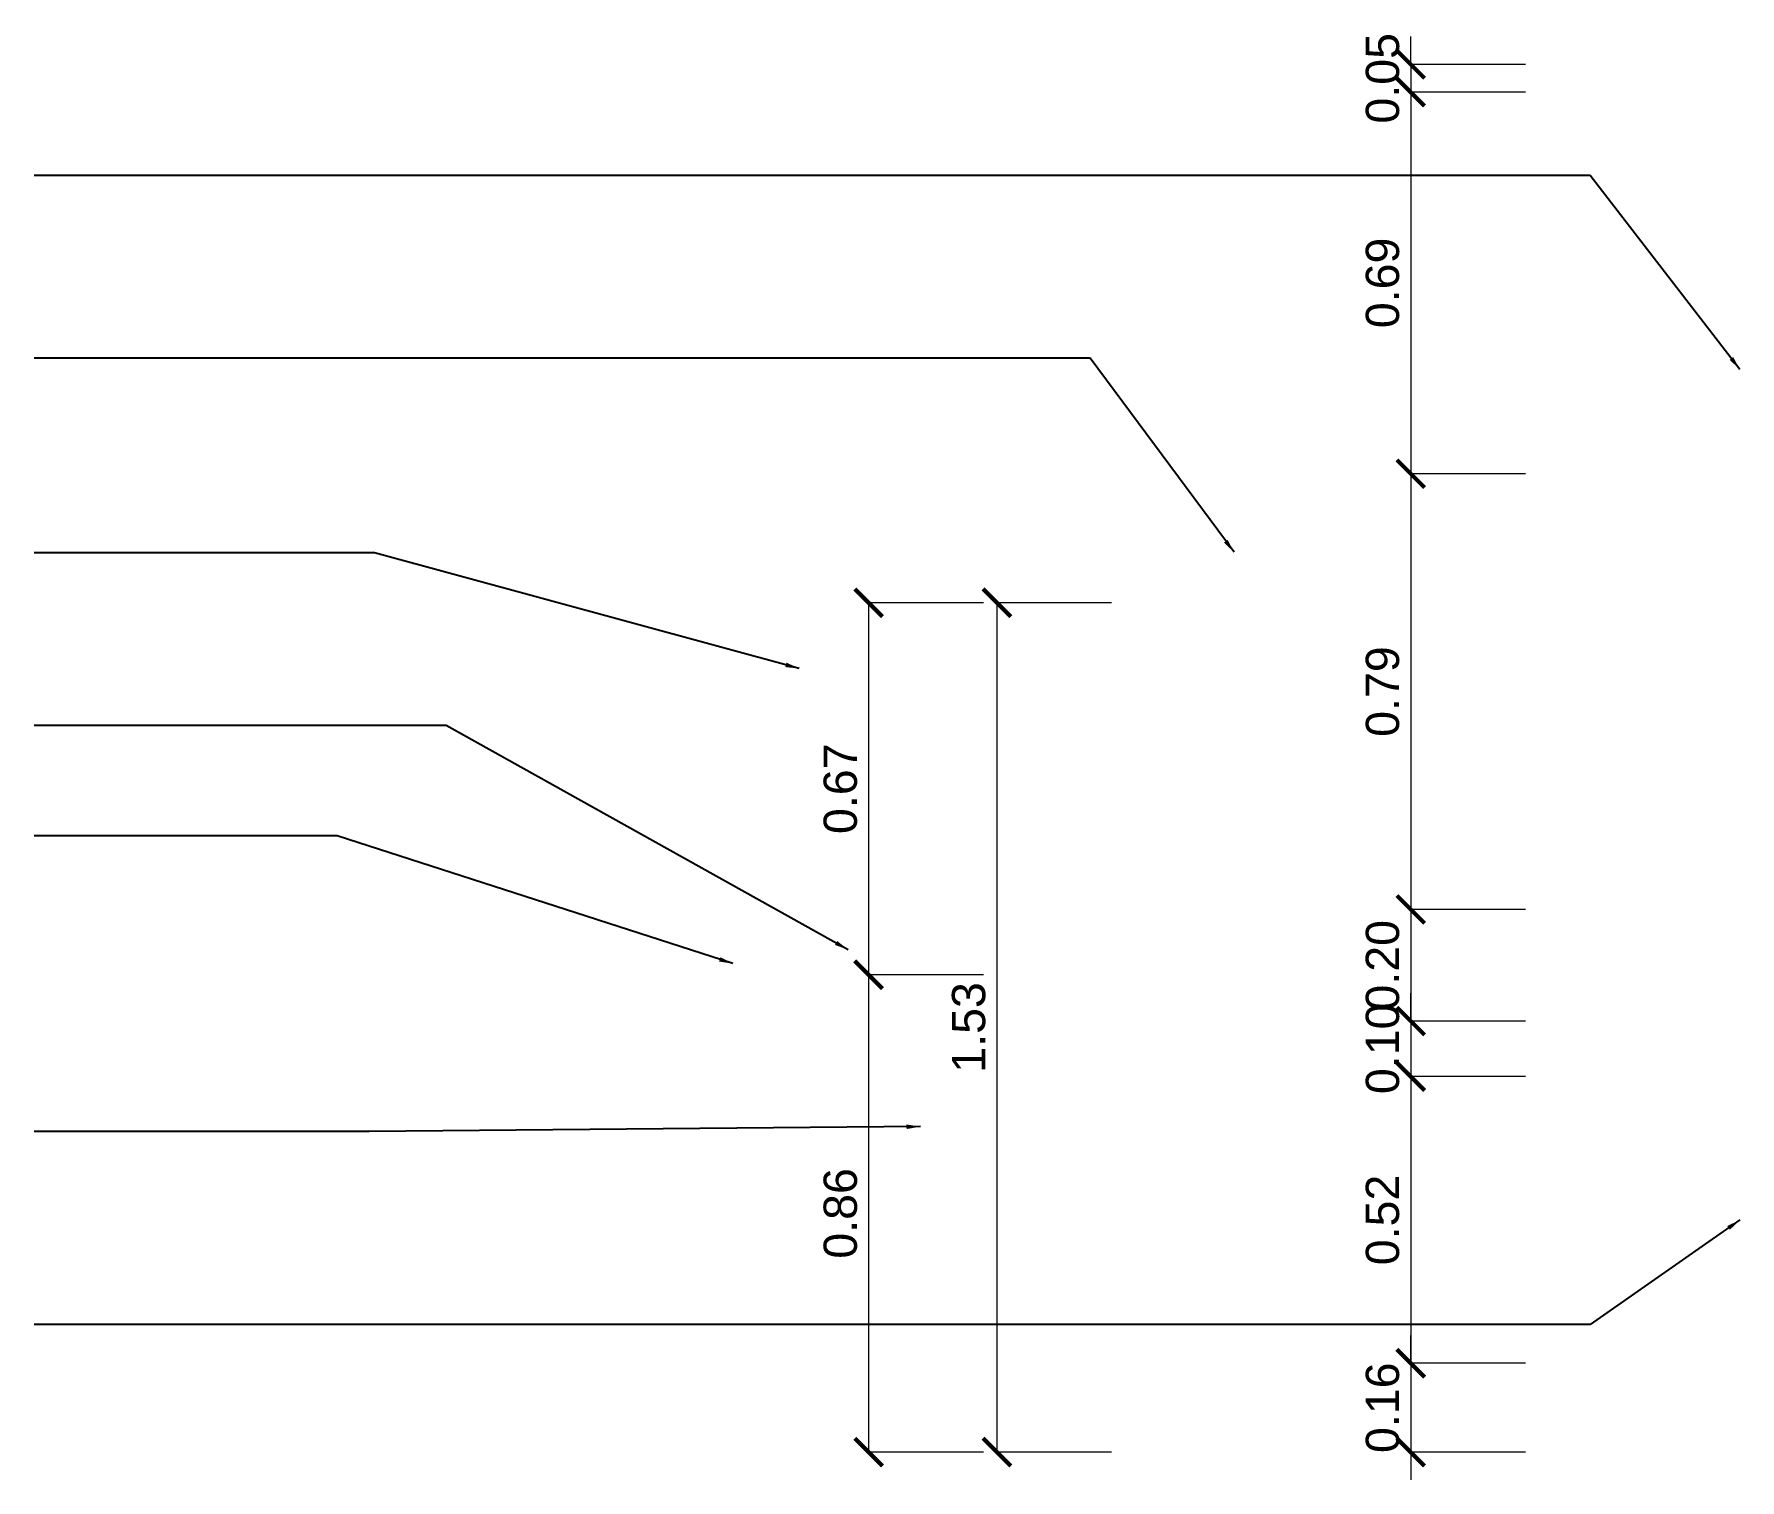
# Model space of a CAD drawing. Header units: metres. Extents: x 197.9 to 264.6, y -20.1 to 17.4.
# Drawn here: x 216.128 to 219.202, y -10.127 to -7.522 of the extents above; entities that cross this region are included whole.
import ezdxf

# ---------------------------------------------------------------- set-up
doc = ezdxf.new("R2010")
doc.units = ezdxf.units.M
doc.header["$LTSCALE"] = 10
doc.layers.add('A-COTAS', color=1, linetype='Continuous', lineweight=5)
doc.layers.add('A_Llamadas', color=1, linetype='Continuous')
doc.styles.get("Standard").update_dxf_attribs({"font": 'arial.ttf'})
doc.dimstyles.new('A2 1-1 m', dxfattribs={"dimtxt": 1, "dimasz": 1, "dimexe": 0, "dimexo": 0, "dimgap": 0.5, "dimtad": 1, "dimzin": 1, "dimdsep": 46, "dimtxsty": 'Standard', "dimblk": 'ARCHTICK', "dimcen": 1, "dimclrd": 256, "dimclre": 8, "dimclrt": 2, "dimazin": 2, "dimtfac": 1, "dimtix": 1, "dimtmove": 2, "dimatfit": 3, "dimfxl": 2.83, "dimtolj": 1, "dimtzin": 0, "dimlwd": -1, "dimlwe": 5, "dimarcsym": 0})

msp = doc.modelspace()

# ---------------------------------------------------------------- blocks, each defined once
blk = doc.blocks.new('_ArchTick')
at = {"color": 0, "linetype": 'ByBlock', "const_width": 0.15}
blk.add_lwpolyline([(-0.5, -0.5), (0.5, 0.5)], dxfattribs=at)
blk = doc.blocks.new('*D63')
at = {"layer": 'A-COTAS', "color": 8, "lineweight": 5, "transparency": 16777216}
for p, q in [((217.8384, -9.2167), (217.6317, -9.2167)), ((217.8384, -10.0768), (217.6317, -10.0768))]:
    blk.add_line(p, q, dxfattribs=at)
at = {"layer": 'A-COTAS', "transparency": 16777216}
blk.add_line((217.6317, -9.2167), (217.6317, -10.0768), dxfattribs=at)
at = {"layer": 'Defpoints', "color": 0, "transparency": 16777216}
for p in [(217.8384, -9.2167), (217.6317, -10.0768), (217.8384, -10.0768)]:
    blk.add_point(p, dxfattribs=at)
at = {"layer": 'A-COTAS', "transparency": 16777216, "xscale": 0.05, "yscale": 0.05, "zscale": 0.05}
for p, rotation in [((217.6317, -9.2167), 90), ((217.6317, -10.0768), 270)]:
    blk.add_blockref('_ArchTick', p, dxfattribs=dict(at, rotation=rotation))
at = {"layer": 'A-COTAS', "color": 2, "transparency": 16777216, "insert": (217.581, -9.6467), "char_height": 0.06, "attachment_point": 5, "rotation": 90}
blk.add_mtext('\\A1;0.86', dxfattribs=at)
blk = doc.blocks.new('*D64')
at = {"layer": 'A-COTAS', "color": 8, "lineweight": 5, "transparency": 16777216}
for p, q in [((217.8384, -8.5467), (217.6317, -8.5467)), ((217.8384, -9.2167), (217.6317, -9.2167))]:
    blk.add_line(p, q, dxfattribs=at)
at = {"layer": 'A-COTAS', "transparency": 16777216}
blk.add_line((217.6317, -8.5467), (217.6317, -9.2167), dxfattribs=at)
at = {"layer": 'Defpoints', "color": 0, "transparency": 16777216}
for p in [(217.8384, -8.5467), (217.6317, -9.2167), (217.8384, -9.2167)]:
    blk.add_point(p, dxfattribs=at)
at = {"layer": 'A-COTAS', "transparency": 16777216, "xscale": 0.05, "yscale": 0.05, "zscale": 0.05}
for p, rotation in [((217.6317, -8.5467), 90), ((217.6317, -9.2167), 270)]:
    blk.add_blockref('_ArchTick', p, dxfattribs=dict(at, rotation=rotation))
at = {"layer": 'A-COTAS', "color": 2, "transparency": 16777216, "insert": (217.581, -8.8817), "char_height": 0.06, "attachment_point": 5, "rotation": 90}
blk.add_mtext('\\A1;0.67', dxfattribs=at)
blk = doc.blocks.new('*D65')
at = {"layer": 'A-COTAS', "color": 8, "lineweight": 5, "transparency": 16777216}
for p, q in [((218.0695, -8.5467), (217.8628, -8.5467)), ((218.0695, -10.0768), (217.8628, -10.0768))]:
    blk.add_line(p, q, dxfattribs=at)
at = {"layer": 'A-COTAS', "transparency": 16777216}
blk.add_line((217.8628, -8.5467), (217.8628, -10.0768), dxfattribs=at)
at = {"layer": 'Defpoints', "color": 0, "transparency": 16777216}
for p in [(218.0695, -8.5467), (217.8628, -10.0768), (218.0695, -10.0768)]:
    blk.add_point(p, dxfattribs=at)
at = {"layer": 'A-COTAS', "transparency": 16777216, "xscale": 0.05, "yscale": 0.05, "zscale": 0.05}
for p, rotation in [((217.8628, -8.5467), 90), ((217.8628, -10.0768), 270)]:
    blk.add_blockref('_ArchTick', p, dxfattribs=dict(at, rotation=rotation))
at = {"layer": 'A-COTAS', "color": 2, "transparency": 16777216, "insert": (217.8122, -9.3117), "char_height": 0.06, "attachment_point": 5, "rotation": 90}
blk.add_mtext('\\A1;1.53', dxfattribs=at)
blk = doc.blocks.new('*D59')
at = {"layer": 'A-COTAS', "transparency": 16777216}
for p, q in [((218.6086, -9.9168), (218.6086, -9.8668)), ((218.6086, -9.9168), (218.6086, -10.0768)), ((218.6086, -10.0768), (218.6086, -10.1268))]:
    blk.add_line(p, q, dxfattribs=at)
at = {"layer": 'A-COTAS', "color": 8, "lineweight": 5, "transparency": 16777216}
for p, q in [((218.8153, -9.9168), (218.6086, -9.9168)), ((218.8153, -10.0768), (218.6086, -10.0768))]:
    blk.add_line(p, q, dxfattribs=at)
at = {"layer": 'Defpoints', "color": 0, "transparency": 16777216}
for p in [(218.8153, -9.9168), (218.6086, -10.0768), (218.8153, -10.0768)]:
    blk.add_point(p, dxfattribs=at)
at = {"layer": 'A-COTAS', "transparency": 16777216, "xscale": 0.05, "yscale": 0.05, "zscale": 0.05}
for p, rotation in [((218.6086, -9.9168), 270), ((218.6086, -10.0768), 90)]:
    blk.add_blockref('_ArchTick', p, dxfattribs=dict(at, rotation=rotation))
at = {"layer": 'A-COTAS', "color": 2, "transparency": 16777216, "insert": (218.558, -9.9968), "char_height": 0.06, "attachment_point": 5, "rotation": 90}
blk.add_mtext('\\A1;0.16', dxfattribs=at)
blk = doc.blocks.new('*D60')
at = {"layer": 'A-COTAS', "color": 8, "lineweight": 5, "transparency": 16777216}
for p, q in [((218.8153, -8.3141), (218.6086, -8.3141)), ((218.8153, -9.0991), (218.6086, -9.0991))]:
    blk.add_line(p, q, dxfattribs=at)
at = {"layer": 'A-COTAS', "transparency": 16777216}
blk.add_line((218.6086, -8.3141), (218.6086, -9.0991), dxfattribs=at)
at = {"layer": 'Defpoints', "color": 0, "transparency": 16777216}
for p in [(218.8153, -8.3141), (218.6086, -9.0991), (218.8153, -9.0991)]:
    blk.add_point(p, dxfattribs=at)
at = {"layer": 'A-COTAS', "transparency": 16777216, "xscale": 0.05, "yscale": 0.05, "zscale": 0.05}
for p, rotation in [((218.6086, -8.3141), 90), ((218.6086, -9.0991), 270)]:
    blk.add_blockref('_ArchTick', p, dxfattribs=dict(at, rotation=rotation))
at = {"layer": 'A-COTAS', "color": 2, "transparency": 16777216, "insert": (218.558, -8.7066), "char_height": 0.06, "attachment_point": 5, "rotation": 90}
blk.add_mtext('\\A1;0.79', dxfattribs=at)
blk = doc.blocks.new('*D61')
at = {"layer": 'A-COTAS', "color": 8, "lineweight": 5, "transparency": 16777216}
for p, q in [((218.8153, -7.6268), (218.6086, -7.6268)), ((218.8153, -8.3141), (218.6086, -8.3141))]:
    blk.add_line(p, q, dxfattribs=at)
at = {"layer": 'A-COTAS', "transparency": 16777216}
blk.add_line((218.6086, -7.6268), (218.6086, -8.3141), dxfattribs=at)
at = {"layer": 'Defpoints', "color": 0, "transparency": 16777216}
for p in [(218.8153, -7.6268), (218.6086, -8.3141), (218.8153, -8.3141)]:
    blk.add_point(p, dxfattribs=at)
at = {"layer": 'A-COTAS', "transparency": 16777216, "xscale": 0.05, "yscale": 0.05, "zscale": 0.05}
for p, rotation in [((218.6086, -7.6268), 90), ((218.6086, -8.3141), 270)]:
    blk.add_blockref('_ArchTick', p, dxfattribs=dict(at, rotation=rotation))
at = {"layer": 'A-COTAS', "color": 2, "transparency": 16777216, "insert": (218.558, -7.9704), "char_height": 0.06, "attachment_point": 5, "rotation": 90}
blk.add_mtext('\\A1;0.69', dxfattribs=at)
blk = doc.blocks.new('*D62')
at = {"layer": 'A-COTAS', "color": 8, "lineweight": 5, "transparency": 16777216}
for p, q in [((218.8153, -9.4002), (218.6086, -9.4002)), ((218.8153, -9.9168), (218.6086, -9.9168))]:
    blk.add_line(p, q, dxfattribs=at)
at = {"layer": 'A-COTAS', "transparency": 16777216}
blk.add_line((218.6086, -9.4002), (218.6086, -9.9168), dxfattribs=at)
at = {"layer": 'Defpoints', "color": 0, "transparency": 16777216}
for p in [(218.8153, -9.4002), (218.6086, -9.9168), (218.8153, -9.9168)]:
    blk.add_point(p, dxfattribs=at)
at = {"layer": 'A-COTAS', "transparency": 16777216, "xscale": 0.05, "yscale": 0.05, "zscale": 0.05}
for p, rotation in [((218.6086, -9.4002), 90), ((218.6086, -9.9168), 270)]:
    blk.add_blockref('_ArchTick', p, dxfattribs=dict(at, rotation=rotation))
at = {"layer": 'A-COTAS', "color": 2, "transparency": 16777216, "insert": (218.558, -9.6585), "char_height": 0.06, "attachment_point": 5, "rotation": 90}
blk.add_mtext('\\A1;0.52', dxfattribs=at)
blk = doc.blocks.new('*D56')
at = {"layer": 'A-COTAS', "transparency": 16777216}
for p, q in [((218.6086, -9.3002), (218.6086, -9.2502)), ((218.6086, -9.3002), (218.6086, -9.4002)), ((218.6086, -9.4002), (218.6086, -9.4502))]:
    blk.add_line(p, q, dxfattribs=at)
at = {"layer": 'A-COTAS', "color": 8, "lineweight": 5, "transparency": 16777216}
for p, q in [((218.8153, -9.3002), (218.6086, -9.3002)), ((218.8153, -9.4002), (218.6086, -9.4002))]:
    blk.add_line(p, q, dxfattribs=at)
at = {"layer": 'Defpoints', "color": 0, "transparency": 16777216}
for p in [(218.8153, -9.3002), (218.6086, -9.4002), (218.8153, -9.4002)]:
    blk.add_point(p, dxfattribs=at)
at = {"layer": 'A-COTAS', "transparency": 16777216, "xscale": 0.05, "yscale": 0.05, "zscale": 0.05}
for p, rotation in [((218.6086, -9.3002), 270), ((218.6086, -9.4002), 90)]:
    blk.add_blockref('_ArchTick', p, dxfattribs=dict(at, rotation=rotation))
at = {"layer": 'A-COTAS', "color": 2, "transparency": 16777216, "insert": (218.558, -9.3502), "char_height": 0.06, "attachment_point": 5, "rotation": 90}
blk.add_mtext('\\A1;0.10', dxfattribs=at)
blk = doc.blocks.new('*D57')
at = {"layer": 'A-COTAS', "color": 8, "lineweight": 5, "transparency": 16777216}
for p, q in [((218.8153, -9.0991), (218.6086, -9.0991)), ((218.8153, -9.3002), (218.6086, -9.3002))]:
    blk.add_line(p, q, dxfattribs=at)
at = {"layer": 'A-COTAS', "transparency": 16777216}
blk.add_line((218.6086, -9.0991), (218.6086, -9.3002), dxfattribs=at)
at = {"layer": 'Defpoints', "color": 0, "transparency": 16777216}
for p in [(218.8153, -9.0991), (218.6086, -9.3002), (218.8153, -9.3002)]:
    blk.add_point(p, dxfattribs=at)
at = {"layer": 'A-COTAS', "transparency": 16777216, "xscale": 0.05, "yscale": 0.05, "zscale": 0.05}
for p, rotation in [((218.6086, -9.0991), 90), ((218.6086, -9.3002), 270)]:
    blk.add_blockref('_ArchTick', p, dxfattribs=dict(at, rotation=rotation))
at = {"layer": 'A-COTAS', "color": 2, "transparency": 16777216, "insert": (218.558, -9.1997), "char_height": 0.06, "attachment_point": 5, "rotation": 90}
blk.add_mtext('\\A1;0.20', dxfattribs=at)
blk = doc.blocks.new('*D58')
at = {"layer": 'A-COTAS', "transparency": 16777216}
for p, q in [((218.6086, -7.5768), (218.6086, -7.5268)), ((218.6086, -7.5768), (218.6086, -7.6268)), ((218.6086, -7.6268), (218.6086, -7.6768))]:
    blk.add_line(p, q, dxfattribs=at)
at = {"layer": 'A-COTAS', "color": 8, "lineweight": 5, "transparency": 16777216}
for p, q in [((218.8153, -7.5768), (218.6086, -7.5768)), ((218.8153, -7.6268), (218.6086, -7.6268))]:
    blk.add_line(p, q, dxfattribs=at)
at = {"layer": 'Defpoints', "color": 0, "transparency": 16777216}
for p in [(218.8153, -7.5768), (218.6086, -7.6268), (218.8153, -7.6268)]:
    blk.add_point(p, dxfattribs=at)
at = {"layer": 'A-COTAS', "transparency": 16777216, "xscale": 0.05, "yscale": 0.05, "zscale": 0.05}
for p, rotation in [((218.6086, -7.5768), 270), ((218.6086, -7.6268), 90)]:
    blk.add_blockref('_ArchTick', p, dxfattribs=dict(at, rotation=rotation))
at = {"layer": 'A-COTAS', "color": 2, "transparency": 16777216, "insert": (218.558, -7.6018), "char_height": 0.06, "attachment_point": 5, "rotation": 90}
blk.add_mtext('\\A1;0.05', dxfattribs=at)

# ---------------------------------------------------------------- dimensions: what is measured, and where the dimension line sits
at = {"layer": 'A-COTAS'}
for base, p1, p2, picture, middle in [((218.6086, -7.6268), (218.8153, -7.5768), (218.8153, -7.6268), '*D58', (218.558, -7.6018)), ((218.6086, -8.3141), (218.8153, -7.6268), (218.8153, -8.3141), '*D61', (218.558, -7.9704)), ((218.60861, -9.09913), (218.81531, -8.31411), (218.81531, -9.09913), '*D60', (218.55798, -8.70662)), ((217.6317, -9.2167), (217.8384, -8.5467), (217.8384, -9.2167), '*D64', (217.581, -8.8817)), ((217.8628, -10.0768), (218.0695, -8.5467), (218.0695, -10.0768), '*D65', (217.8122, -9.3117)), ((218.6086, -9.3002), (218.8153, -9.0991), (218.8153, -9.3002), '*D57', (218.558, -9.1997)), ((217.6317, -10.0768), (217.8384, -9.2167), (217.8384, -10.0768), '*D63', (217.581, -9.6467)), ((218.6086, -9.4002), (218.8153, -9.3002), (218.8153, -9.4002), '*D56', (218.558, -9.3502)), ((218.6086, -9.9168), (218.8153, -9.4002), (218.8153, -9.9168), '*D62', (218.558, -9.6585)), ((218.6086, -10.0768), (218.8153, -9.9168), (218.8153, -10.0768), '*D59', (218.558, -9.9968))]:
    dim = msp.add_linear_dim(base=base, p1=p1, p2=p2, angle=270, dimstyle='A2 1-1 m', override={"dimtxt": 0.06, "dimasz": 0.05, "dimgap": 0.02}, dxfattribs=at)
    dim.commit()
    dim.dimension.update_dxf_attribs({"geometry": picture, "text_midpoint": middle})

# ---------------------------------------------------------------- leaders
at = {"layer": 'A_Llamadas'}
for points in [[(219.2018, -8.1264), (218.9318, -7.7767), (216.1278, -7.7767)], [(218.2902, -8.4557), (218.0308, -8.106), (216.1278, -8.106)], [(217.5067, -8.6651), (216.7412, -8.4564), (216.1278, -8.4564)], [(217.5949, -9.1717), (216.8701, -8.768), (216.1278, -8.768)], [(217.3872, -9.1967), (216.6741, -8.9666), (216.1278, -8.9666)], [(217.7249, -9.4904), (216.7317, -9.4992), (216.1278, -9.4992)], [(219.2018, -9.6585), (218.9318, -9.8471), (216.1278, -9.8471)]]:
    msp.add_leader(points, dimstyle='A2 1-1 m', override={"dimscale": 0, "dimtxt": 0.025, "dimasz": 0.025, "dimtad": 0}, dxfattribs=at)

doc.saveas('drawing.dxf')
